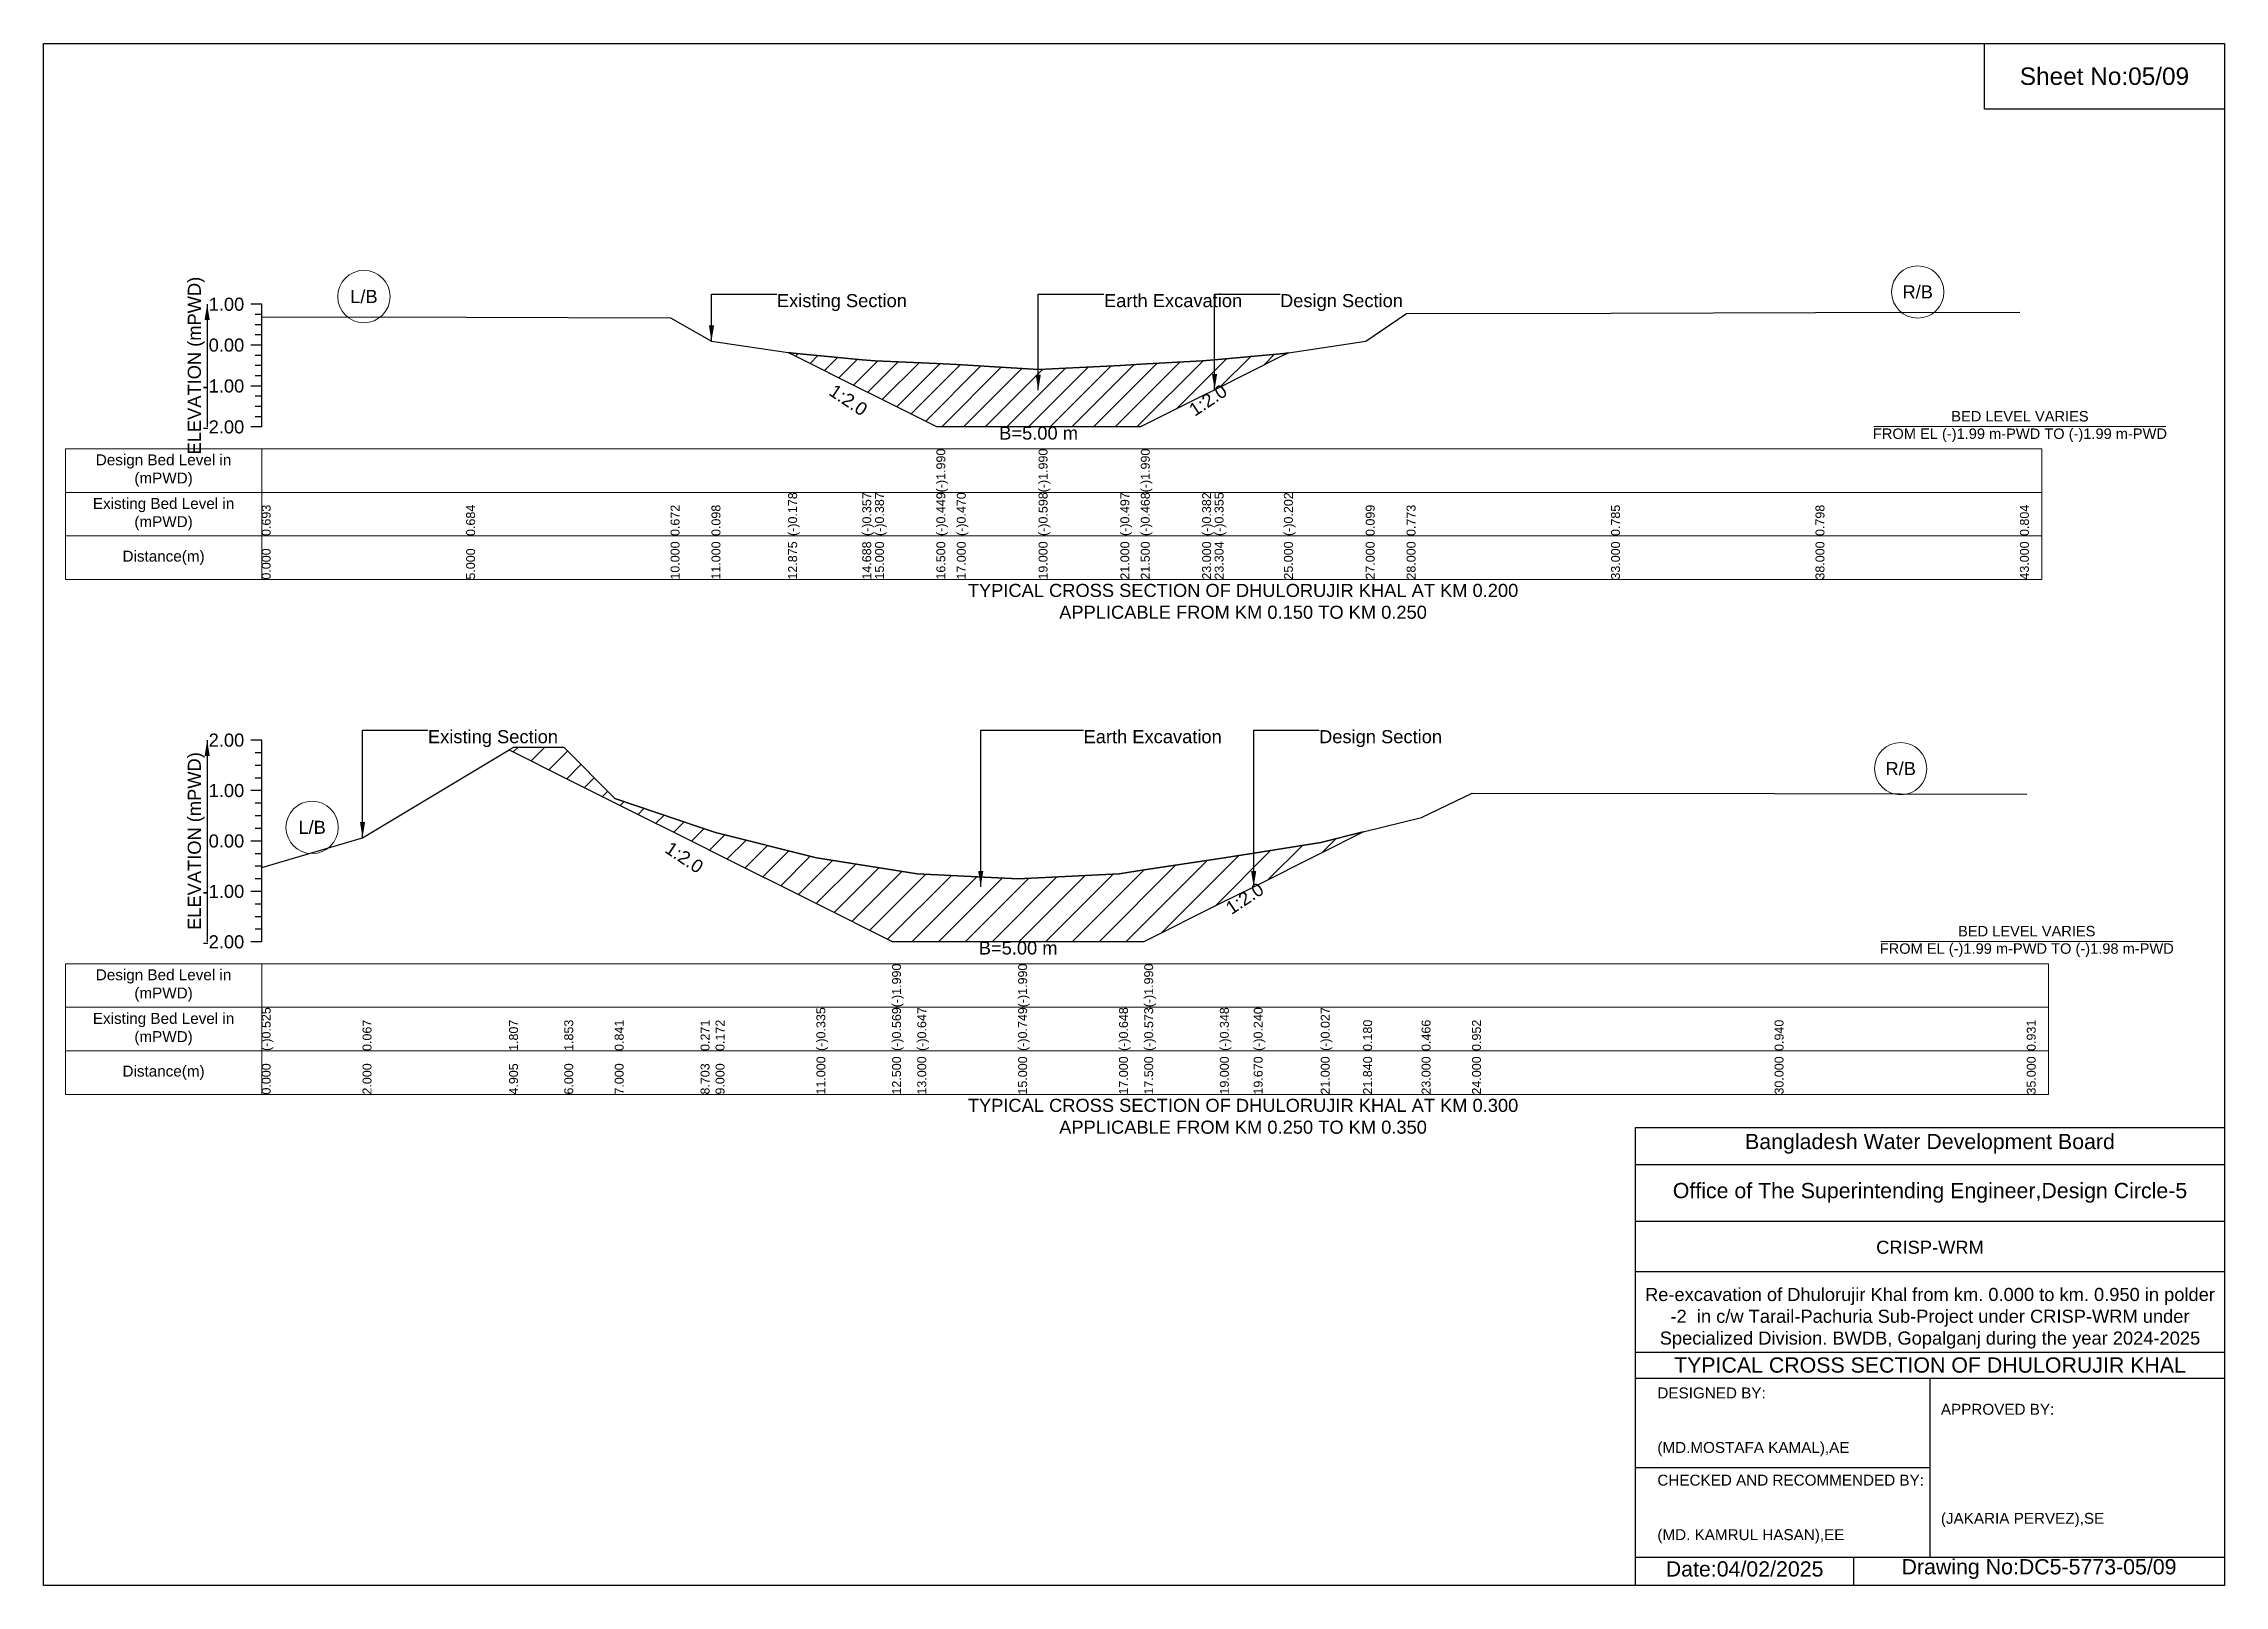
# Model space of a CAD drawing. Header units: inches. Extents: x 91000 to 198000, y -5656 to 7798.
# Drawn here: x 140000 to 148000, y -5656 to 0 of the extents above; entities that cross this region are included whole.
import ezdxf

# ---------------------------------------------------------------- set-up
doc = ezdxf.new("R2010")
doc.units = ezdxf.units.IN
doc.header["$LTSCALE"] = 7
doc.header["$MEASUREMENT"] = 0
for name, color, linetype, lineweight in [('Cross section Data Border', 7, 'Continuous', 9), ('Cross Section Labels', 7, 'Continuous', 9), ('Existing_Bed_Level for Xsection', 7, 'Continuous', 25)]:
    doc.layers.add(name, color=color, linetype=linetype, lineweight=lineweight)
doc.styles.get("Standard").update_dxf_attribs({"font": 'arial.ttf'})
doc.dimstyles.get("Standard").update_dxf_attribs({"dimtxt": 0.18, "dimasz": 0.18, "dimexe": 0.18, "dimexo": 0.0625, "dimgap": 0.09, "dimtad": 0, "dimtih": 1, "dimtoh": 1, "dimdec": 4, "dimzin": 0, "dimdsep": 46, "dimtxsty": 'Standard', "dimcen": 0.09, "dimadec": 0, "dimazin": 0, "dimtfac": 1, "dimtdec": 4, "dimtofl": 0, "dimtmove": 0, "dimatfit": 3, "dimfxl": 1, "dimtolj": 1, "dimtzin": 0, "dimarcsym": 0})

msp = doc.modelspace()

# ---------------------------------------------------------------- texts
at = {"attachment_point": 5}
for s, insert, char_height in [('Sheet No:05/09', (147560, -120), 64), ('Bangladesh Water Development Board', (146920, -4036), 56), ('Office of The Superintending Engineer,Design Circle-5', (146920, -4216), 56)]:
    msp.add_mtext(s, dxfattribs=dict(at, insert=insert, char_height=char_height))
for s, insert, char_height, width, attachment_point in [('CRISP-WRM', (146920, -4416), 48, 2240, 5), ('Re-excavation of Dhulorujir Khal from km. 0.000 to km. 0.950 in polder -2  in c/w Tarail-Pachuria Sub-Project under CRISP-WRM under Specialized Division. BWDB, Gopalganj during the year 2024-2025', (146920, -4676), 48, 2160, 5), ('TYPICAL CROSS SECTION OF DHULORUJIR KHAL', (146920, -4848), 56, 2240, 5), ('DESIGNED BY:^J^J^J(MD.MOSTAFA KAMAL),AE', (145920, -5056), 40, 1120, 4), ('APPROVED BY:^J^J^J^J^J^J(JAKARIA PERVEZ),SE', (146960, -5216), 40, 1120, 4), ('CHECKED AND RECOMMENDED BY:^J^J^J(MD. KAMRUL HASAN),EE', (145920, -5376), 40, 1120, 4), ('Date:04/02/2025', (146240, -5596), 56, 1120, 5), ('Drawing No:DC5-5773-05/09', (147320, -5596), 56, 1760, 5)]:
    msp.add_mtext(s, dxfattribs=dict(insert=insert, char_height=char_height, width=width, attachment_point=attachment_point))
at = {"layer": 'Cross section Data Border', "char_height": 40, "width": 640, "attachment_point": 5}
for s, insert in [('Design Bed Level in (mPWD)', (140440, -1566.3)), ('Existing Bed Level in (mPWD)', (140440, -1726.3)), ('Distance(m)', (140440, -1886.3)), ('Design Bed Level in (mPWD)', (140440, -3455.4)), ('Existing Bed Level in (mPWD)', (140440, -3615.4)), ('Distance(m)', (140440, -3775.4))]:
    msp.add_mtext(s, dxfattribs=dict(at, insert=insert))
at = {"layer": 'Cross Section Labels'}
for s, insert, char_height, attachment_point in [('L/B', (141175, -928), 48, 5), ('Existing Section', (142690, -918.8), 48, 1), ('Earth Excavation', (143890, -918.8), 48, 1), ('Design Section', (144535.7, -918.8), 48, 1), ('R/B', (146875, -911.1), 48, 5), ('BED LEVEL VARIES ^JFROM EL (-)1.99 m-PWD TO (-)1.99 m-PWD', (147250, -1404.8), 38.4, 5), ('B=5.00 m', (143650, -1404.8), 48, 2), ('TYPICAL CROSS SECTION OF DHULORUJIR KHAL AT KM 0.200^JAPPLICABLE FROM KM 0.150 TO KM 0.250', (144400, -2046.3), 48, 5), ('Existing Section', (141410, -2518.4), 48, 1), ('Earth Excavation', (143815, -2518.4), 48, 1), ('Design Section', (144679, -2518.4), 48, 1), ('R/B', (146812.5, -2659.9), 48, 5), ('L/B', (140985, -2875.3), 48, 5), ('BED LEVEL VARIES ^JFROM EL (-)1.99 m-PWD TO (-)1.98 m-PWD', (147275, -3293.6), 38.4, 5), ('B=5.00 m', (143575, -3293.6), 48, 2), ('TYPICAL CROSS SECTION OF DHULORUJIR KHAL AT KM 0.300^JAPPLICABLE FROM KM 0.250 TO KM 0.350', (144400, -3935.4), 48, 5)]:
    msp.add_mtext(s, dxfattribs=dict(at, insert=insert, char_height=char_height, attachment_point=attachment_point))
at = {"layer": 'Cross Section Labels', "char_height": 48, "attachment_point": 2}
for insert, rotation in [((142965.7, -1287.6), 326.30993), ((144258.2, -1288.2), 33.69007), ((142363.7, -2965.5), 326.30993), ((144392.7, -3116), 33.69007)]:
    msp.add_mtext('1:2.0', dxfattribs=dict(at, insert=insert, rotation=rotation))
at = {"layer": 'Existing_Bed_Level for Xsection', "rotation": 90}
for s, insert, char_height, attachment_point in [('ELEVATION (mPWD)', (140560, -1181.3), 48, 5), ('(-)1.990', (143275, -1646.3), 32.8, 1), ('(-)1.990', (143650, -1646.3), 32.8, 1), ('(-)1.990', (144025, -1646.3), 32.8, 1), ('(-)0.178', (142731.3, -1806.3), 32.8, 1), ('(-)0.357', (143003.2, -1806.3), 32.8, 1), ('(-)0.387', (143050, -1806.3), 32.8, 1), ('(-)0.449', (143275, -1806.3), 32.8, 1), ('(-)0.470', (143350, -1806.3), 32.8, 1), ('(-)0.598', (143650, -1806.3), 32.8, 1), ('(-)0.497', (143950, -1806.3), 32.8, 1), ('(-)0.468', (144025, -1806.3), 32.8, 1), ('(-)0.382', (144250, -1806.3), 32.8, 1), ('(-)0.355', (144295.7, -1806.3), 32.8, 1), ('(-)0.202', (144550, -1806.3), 32.8, 1), ('0.693', (140800, -1806.3), 32.8, 1), ('0.684', (141550, -1806.3), 32.8, 1), ('0.672', (142300, -1806.3), 32.8, 1), ('0.098', (142450, -1806.3), 32.8, 1), ('0.099', (144850, -1806.3), 32.8, 1), ('0.773', (145000, -1806.3), 32.8, 1), ('0.785', (145750, -1806.3), 32.8, 1), ('0.798', (146500, -1806.3), 32.8, 1), ('0.804', (147250, -1806.3), 32.8, 1), ('10.000', (142300, -1966.3), 32.8, 1), ('11.000', (142450, -1966.3), 32.8, 1), ('12.875', (142731.3, -1966.3), 32.8, 1), ('14.688', (143003.2, -1966.3), 32.8, 1), ('15.000', (143050, -1966.3), 32.8, 1), ('16.500', (143275, -1966.3), 32.8, 1), ('17.000', (143350, -1966.3), 32.8, 1), ('19.000', (143650, -1966.3), 32.8, 1), ('21.000', (143950, -1966.3), 32.8, 1), ('21.500', (144025, -1966.3), 32.8, 1), ('23.000', (144250, -1966.3), 32.8, 1), ('23.304', (144295.7, -1966.3), 32.8, 1), ('25.000', (144550, -1966.3), 32.8, 1), ('27.000', (144850, -1966.3), 32.8, 1), ('28.000', (145000, -1966.3), 32.8, 1), ('33.000', (145750, -1966.3), 32.8, 1), ('38.000', (146500, -1966.3), 32.8, 1), ('43.000', (147250, -1966.3), 32.8, 1), ('0.000', (140800, -1966.3), 32.8, 1), ('5.000', (141550, -1966.3), 32.8, 1), ('ELEVATION (mPWD)', (140560, -2925.4), 48, 5), ('(-)1.990', (143112.5, -3535.4), 32.8, 1), ('(-)1.990', (143575, -3535.4), 32.8, 1), ('(-)1.990', (144037.5, -3535.4), 32.8, 1), ('(-)0.525', (140800, -3695.4), 32.8, 1), ('0.067', (141170, -3695.4), 32.8, 1), ('1.807', (141707.5, -3695.4), 32.8, 1), ('1.853', (141910, -3695.4), 32.8, 1), ('0.841', (142095, -3695.4), 32.8, 1), ('0.271', (142410, -3695.4), 32.8, 1), ('0.172', (142465, -3695.4), 32.8, 1), ('(-)0.335', (142835, -3695.4), 32.8, 1), ('(-)0.569', (143112.5, -3695.4), 32.8, 1), ('(-)0.647', (143205, -3695.4), 32.8, 1), ('(-)0.749', (143575, -3695.4), 32.8, 1), ('(-)0.648', (143945, -3695.4), 32.8, 1), ('(-)0.573', (144037.5, -3695.4), 32.8, 1), ('(-)0.348', (144315, -3695.4), 32.8, 1), ('(-)0.240', (144439, -3695.4), 32.8, 1), ('(-)0.027', (144685, -3695.4), 32.8, 1), ('0.180', (144840.4, -3695.4), 32.8, 1), ('0.466', (145055, -3695.4), 32.8, 1), ('0.952', (145240, -3695.4), 32.8, 1), ('0.940', (146350, -3695.4), 32.8, 1), ('0.931', (147275, -3695.4), 32.8, 1), ('0.000', (140800, -3855.4), 32.8, 1), ('2.000', (141170, -3855.4), 32.8, 1), ('4.905', (141707.5, -3855.4), 32.8, 1), ('6.000', (141910, -3855.4), 32.8, 1), ('7.000', (142095, -3855.4), 32.8, 1), ('8.703', (142410, -3855.4), 32.8, 1), ('9.000', (142465, -3855.4), 32.8, 1), ('11.000', (142835, -3855.4), 32.8, 1), ('12.500', (143112.5, -3855.4), 32.8, 1), ('13.000', (143205, -3855.4), 32.8, 1), ('15.000', (143575, -3855.4), 32.8, 1), ('17.000', (143945, -3855.4), 32.8, 1), ('17.500', (144037.5, -3855.4), 32.8, 1), ('19.000', (144315, -3855.4), 32.8, 1), ('19.670', (144439, -3855.4), 32.8, 1), ('21.000', (144685, -3855.4), 32.8, 1), ('21.840', (144840.4, -3855.4), 32.8, 1), ('23.000', (145055, -3855.4), 32.8, 1), ('24.000', (145240, -3855.4), 32.8, 1), ('30.000', (146350, -3855.4), 32.8, 1), ('35.000', (147275, -3855.4), 32.8, 1)]:
    msp.add_mtext(s, dxfattribs=dict(at, insert=insert, char_height=char_height, attachment_point=attachment_point))
at = {"layer": 'Existing_Bed_Level for Xsection', "char_height": 48, "attachment_point": 6}
for s, insert in [('1.00', (140736, -956.3)), ('0.00', (140736, -1106.3)), ('-1.00', (140736, -1256.3)), ('-2.00', (140736, -1406.3)), ('2.00', (140736, -2555.4)), ('1.00', (140736, -2740.4)), ('0.00', (140736, -2925.4)), ('-1.00', (140736, -3110.4)), ('-2.00', (140736, -3295.4))]:
    msp.add_mtext(s, dxfattribs=dict(at, insert=insert))

# ---------------------------------------------------------------- hatches: boundary and pattern name
at = {"layer": 'Existing_Bed_Level for Xsection'}
h = msp.add_hatch(dxfattribs=at)
h.set_pattern_fill('ANSI31', color=256, scale=450, style=0)
h.paths.add_polyline_path([(142731.3, -1133), (142750, -1142.3), (143003.2, -1268.9), (143050, -1292.3), (143275, -1404.8), (143350, -1404.8), (143650, -1404.8), (143950, -1404.8), (144025, -1404.8), (144250, -1292.3), (144295.7, -1269.5), (144550, -1142.3), (144566.3, -1134.1), (144550, -1136.6), (144295.7, -1159.5), (144250, -1163.6), (144025, -1176.5), (143950, -1180.8), (143650, -1196), (143350, -1176.8), (143275, -1173.7), (143050, -1164.3), (143003.2, -1159.9), (142750, -1135.7)])
h = msp.add_hatch(dxfattribs=at)
h.set_pattern_fill('ANSI31', color=256, scale=555, style=0)
h.paths.add_polyline_path([(141707.5, -2591.1), (141725, -2599.8), (141910, -2692.3), (142095, -2784.8), (142410, -2942.3), (142465, -2969.8), (142835, -3154.8), (143112.5, -3293.6), (143205, -3293.6), (143575, -3293.6), (143945, -3293.6), (144037.5, -3293.6), (144315, -3154.8), (144439, -3092.8), (144685, -2969.8), (144840.4, -2892.1), (144685, -2930.4), (144439, -2969.9), (144315, -2989.8), (144037.5, -3031.4), (143945, -3045.3), (143575, -3064), (143205, -3045.1), (143112.5, -3030.7), (142835, -2987.4), (142465, -2893.6), (142410, -2875.2), (142095, -2769.8), (141910, -2582.6), (141725, -2580.6)])

# ---------------------------------------------------------------- linework, layer by layer
for points in [[(140000, 0), (148000, 0), (148000, -5656), (140000, -5656)], [(147120, 0), (148000, 0), (148000, -240), (147120, -240)]]:
    msp.add_lwpolyline(points, close=True)
for points in [[(145840, -5656), (145840, -3976), (148000, -3976)], [(145840, -4112), (148000, -4112)], [(145840, -4320), (148000, -4320)], [(145840, -4504), (148000, -4504)], [(145840, -4800), (148000, -4800)], [(145840, -4896), (148000, -4896)], [(146920, -4896), (146920, -5552)], [(145840, -5224), (146920, -5224)], [(145840, -5552), (148000, -5552)], [(146640, -5552), (146640, -5656)]]:
    msp.add_lwpolyline(points)
at = {"layer": 'Cross section Data Border'}
for points in [[(140080, -1486.3), (147330, -1486.3), (147330, -1966.3), (140080, -1966.3)], [(140080, -3375.4), (147355, -3375.4), (147355, -3855.4), (140080, -3855.4)]]:
    msp.add_lwpolyline(points, close=True, dxfattribs=at)
for points in [[(140800, -1486.3), (140800, -1966.3)], [(140080, -1646.3), (147330, -1646.3)], [(140080, -1806.3), (147330, -1806.3)], [(140800, -3375.4), (140800, -3855.4)], [(140080, -3535.4), (147355, -3535.4)], [(140080, -3695.4), (147355, -3695.4)]]:
    msp.add_lwpolyline(points, dxfattribs=at)
at = {"layer": 'Cross Section Labels'}
for points in [[(146714.2, -1404.8), (147785.8, -1404.8)], [(146739.2, -3293.6), (147810.8, -3293.6)]]:
    msp.add_lwpolyline(points, dxfattribs=at)
for centre in [(141175, -928), (146875, -911.1), (146812.5, -2659.9), (140985, -2875.3)]:
    msp.add_circle(centre, 96, dxfattribs=at)
at = {"layer": 'Existing_Bed_Level for Xsection'}
for points in [[(140800, -956.3), (140760, -956.3)], [(140800, -1406.3), (140800, -1256.3), (140800, -1106.3), (140800, -956.3)], [(140800, -993.8), (140776, -993.8)], [(140800, -1031.3), (140776, -1031.3)], [(140800, -1002.4), (141550, -1003.7), (142300, -1005.5), (142450, -1091.6), (142731.3, -1133), (142750, -1135.7), (143003.2, -1159.9), (143050, -1164.3), (143275, -1173.7), (143275, -1173.7), (143350, -1176.8), (143650, -1196), (143650, -1196), (143950, -1180.8), (144025, -1176.5), (144025, -1176.5), (144250, -1163.6), (144295.7, -1159.5), (144550, -1136.6), (144566.3, -1134.1), (144850, -1091.5), (145000, -990.4), (145750, -988.5), (146500, -986.6), (147250, -985.7)], [(140800, -1106.3), (140760, -1106.3)], [(140800, -1068.8), (140776, -1068.8)], [(140800, -1143.8), (140776, -1143.8)], [(140800, -1181.3), (140776, -1181.3)], [(140800, -1256.3), (140760, -1256.3)], [(140800, -1218.8), (140776, -1218.8)], [(140800, -1293.8), (140776, -1293.8)], [(140800, -1331.3), (140776, -1331.3)], [(140800, -1406.3), (140760, -1406.3)], [(140800, -1368.8), (140776, -1368.8)], [(140800, -2555.4), (140760, -2555.4)], [(140800, -3295.4), (140800, -3110.4), (140800, -2925.4), (140800, -2740.4), (140800, -2555.4)], [(140800, -2601.7), (140776, -2601.7)], [(140800, -3022.6), (141170, -2913), (141707.5, -2591.1), (141725, -2580.6), (141910, -2582.6), (142095, -2769.8), (142410, -2875.2), (142465, -2893.6), (142835, -2987.4), (143112.5, -3030.7), (143112.5, -3030.7), (143205, -3045.1), (143575, -3064), (143575, -3064), (143945, -3045.3), (144037.5, -3031.4), (144037.5, -3031.4), (144315, -2989.8), (144439, -2969.9), (144685, -2930.4), (144840.4, -2892.1), (145055, -2839.2), (145240, -2749.3), (146350, -2751.5), (147275, -2753.2)], [(140800, -2647.9), (140776, -2647.9)], [(140800, -2694.2), (140776, -2694.2)], [(140800, -2740.4), (140760, -2740.4)], [(140800, -2786.7), (140776, -2786.7)], [(140800, -2832.9), (140776, -2832.9)], [(140800, -2879.2), (140776, -2879.2)], [(140800, -2925.4), (140760, -2925.4)], [(140800, -2971.7), (140776, -2971.7)], [(140800, -3017.9), (140776, -3017.9)], [(140800, -3110.4), (140760, -3110.4)], [(140800, -3064.2), (140776, -3064.2)], [(140800, -3156.7), (140776, -3156.7)], [(140800, -3202.9), (140776, -3202.9)], [(140800, -3249.2), (140776, -3249.2)], [(140800, -3295.4), (140760, -3295.4)]]:
    msp.add_lwpolyline(points, dxfattribs=at)
for points in [[(142731.3, -1133), (142731.3, -1133), (142750, -1142.3), (143003.2, -1268.9), (143050, -1292.3), (143275, -1404.8), (143275, -1404.8), (143350, -1404.8), (143650, -1404.8), (143650, -1404.8), (143950, -1404.8), (144025, -1404.8), (144025, -1404.8), (144250, -1292.3), (144295.7, -1269.5), (144550, -1142.3), (144566.3, -1134.1), (144550, -1136.6), (144295.7, -1159.5), (144250, -1163.6), (144025, -1176.5), (144025, -1176.5), (143950, -1180.8), (143650, -1196), (143650, -1196), (143350, -1176.8), (143275, -1173.7), (143275, -1173.7), (143050, -1164.3), (143003.2, -1159.9), (142750, -1135.7), (142731.3, -1133)], [(141707.5, -2591.1), (141725, -2599.8), (141910, -2692.3), (142095, -2784.8), (142410, -2942.3), (142465, -2969.8), (142835, -3154.8), (143112.5, -3293.6), (143112.5, -3293.6), (143205, -3293.6), (143575, -3293.6), (143575, -3293.6), (143945, -3293.6), (144037.5, -3293.6), (144037.5, -3293.6), (144315, -3154.8), (144439, -3092.8), (144685, -2969.8), (144840.4, -2892.1), (144685, -2930.4), (144439, -2969.9), (144315, -2989.8), (144037.5, -3031.4), (144037.5, -3031.4), (143945, -3045.3), (143575, -3064), (143575, -3064), (143205, -3045.1), (143112.5, -3030.7), (143112.5, -3030.7), (142835, -2987.4), (142465, -2893.6), (142410, -2875.2), (142095, -2769.8), (141910, -2582.6), (141725, -2580.6)]]:
    msp.add_lwpolyline(points, close=True, dxfattribs=at)

msp.set_redraw_order([(e.dxf.handle, doc.entitydb.next_handle()) for e in msp.query("TEXT MTEXT ATTDEF DIMENSION ARC_DIMENSION")])  # texts and dimensions are drawn at this point

# ---------------------------------------------------------------- leaders
at = {"layer": 'Cross Section Labels', "annotation_type": 0, "has_hookline": 1, "hookline_direction": 0}
for points, text_width in [([(142450, -1091.6), (142450, -918.8), (142689.9, -918.8)], 467.2), ([(143648.8, -1271.8), (143648.8, -918.8), (143889.9, -918.8)], 497), ([(144295.7, -1269.5), (144295.7, -918.8), (144535.6, -918.8)], 441.2), ([(141170, -2913), (141170, -2518.4), (141409.9, -2518.4)], 467.2), ([(143437.8, -3093.1), (143437.8, -2518.4), (143814.9, -2518.4)], 497), ([(144439, -3092.8), (144439, -2518.4), (144678.9, -2518.4)], 441.2)]:
    msp.add_leader(points, dimstyle='Standard', override={"dimasz": 57.6}, dxfattribs=dict(at, text_width=text_width))
at = {"layer": 'Existing_Bed_Level for Xsection'}
for points in [[(140600, -956.3), (140600, -1406.3)], [(140600, -2555.4), (140600, -3295.4)]]:
    msp.add_leader(points, dimstyle='Standard', override={"dimasz": 57.6}, dxfattribs=at)

doc.saveas('drawing.dxf')
